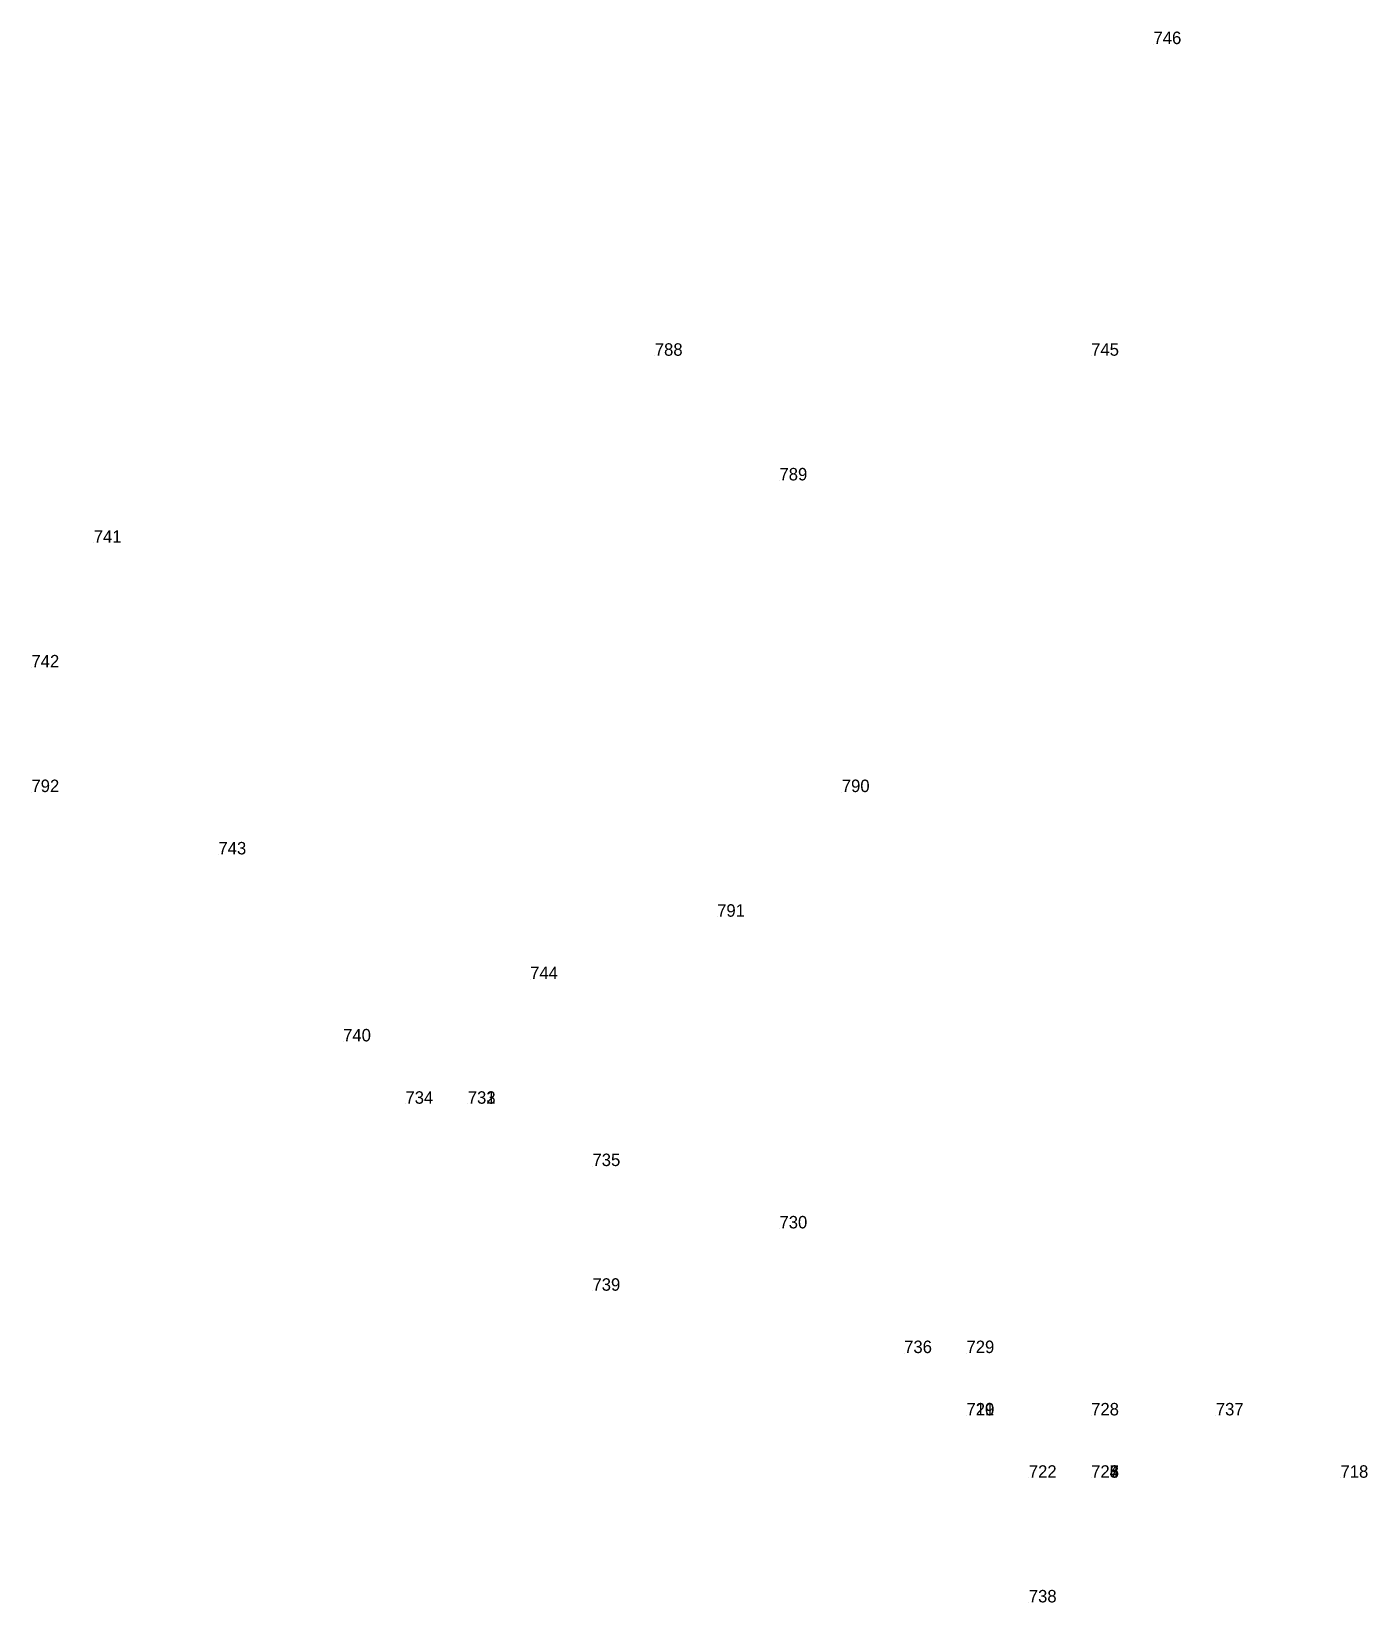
# Model space of a CAD drawing. Extents: x 535182 to 560328, y 1820963 to 1852759.
# Drawn here: x 550526 to 550547.43, y 1841470 to 1841495.2 of the extents above; entities that cross this region are included whole.
import ezdxf

# ---------------------------------------------------------------- set-up
doc = ezdxf.new("R2010")
doc.units = 0
doc.layers.add('Level 12', color=7, linetype='Continuous')
doc.layers.add('Level 7', color=7, linetype='Continuous')

msp = doc.modelspace()

# ---------------------------------------------------------------- texts
at = {"layer": 'Level 12'}
for s, p in [('746', (550544, 1841495)), ('788', (550536, 1841490)), ('745', (550543, 1841490)), ('789', (550538, 1841488)), ('741', (550527, 1841487)), ('742', (550526, 1841485)), ('792', (550526, 1841483)), ('790', (550539, 1841483)), ('743', (550529, 1841482)), ('791', (550537, 1841481)), ('744', (550534, 1841480)), ('740', (550531, 1841479)), ('734', (550532, 1841478)), ('731', (550533, 1841478)), ('732', (550533, 1841478)), ('733', (550533, 1841478)), ('735', (550535, 1841477)), ('730', (550538, 1841476)), ('739', (550535, 1841475)), ('736', (550540, 1841474)), ('729', (550541, 1841474)), ('719', (550541, 1841473)), ('720', (550541, 1841473)), ('721', (550541, 1841473)), ('728', (550543, 1841473)), ('737', (550545, 1841473)), ('722', (550542, 1841472)), ('723', (550543, 1841472)), ('724', (550543, 1841472)), ('725', (550543, 1841472)), ('726', (550543, 1841472)), ('727', (550543, 1841472)), ('718', (550547, 1841472)), ('738', (550542, 1841470))]:
    msp.add_text(s, height=0.2, dxfattribs=at).set_placement(p)

# ---------------------------------------------------------------- linework, layer by layer
at = {"layer": 'Level 7'}
for p, q in [((550544, 1841495), (550544, 1841495)), ((550536, 1841490), (550536, 1841490)), ((550543, 1841490), (550543, 1841490)), ((550538, 1841488), (550538, 1841488)), ((550527, 1841487), (550527, 1841487)), ((550526, 1841485), (550526, 1841485)), ((550526, 1841483), (550526, 1841483)), ((550539, 1841483), (550539, 1841483)), ((550529, 1841482), (550529, 1841482)), ((550537, 1841481), (550537, 1841481)), ((550534, 1841480), (550534, 1841480)), ((550531, 1841479), (550531, 1841479)), ((550532, 1841478), (550532, 1841478)), ((550533, 1841478), (550533, 1841478)), ((550533, 1841478), (550533, 1841478)), ((550533, 1841478), (550533, 1841478)), ((550535, 1841477), (550535, 1841477)), ((550538, 1841476), (550538, 1841476)), ((550535, 1841475), (550535, 1841475)), ((550540, 1841474), (550540, 1841474)), ((550541, 1841474), (550541, 1841474)), ((550541, 1841473), (550541, 1841473)), ((550541, 1841473), (550541, 1841473)), ((550541, 1841473), (550541, 1841473)), ((550543, 1841473), (550543, 1841473)), ((550545, 1841473), (550545, 1841473)), ((550542, 1841472), (550542, 1841472)), ((550543, 1841472), (550543, 1841472)), ((550543, 1841472), (550543, 1841472)), ((550543, 1841472), (550543, 1841472)), ((550543, 1841472), (550543, 1841472)), ((550543, 1841472), (550543, 1841472)), ((550547, 1841472), (550547, 1841472)), ((550542, 1841470), (550542, 1841470))]:
    msp.add_line(p, q, dxfattribs=at)

msp.set_redraw_order([(e.dxf.handle, doc.entitydb.next_handle()) for e in msp.query("TEXT MTEXT ATTDEF DIMENSION ARC_DIMENSION")])  # texts and dimensions are drawn at this point

doc.saveas('drawing.dxf')
